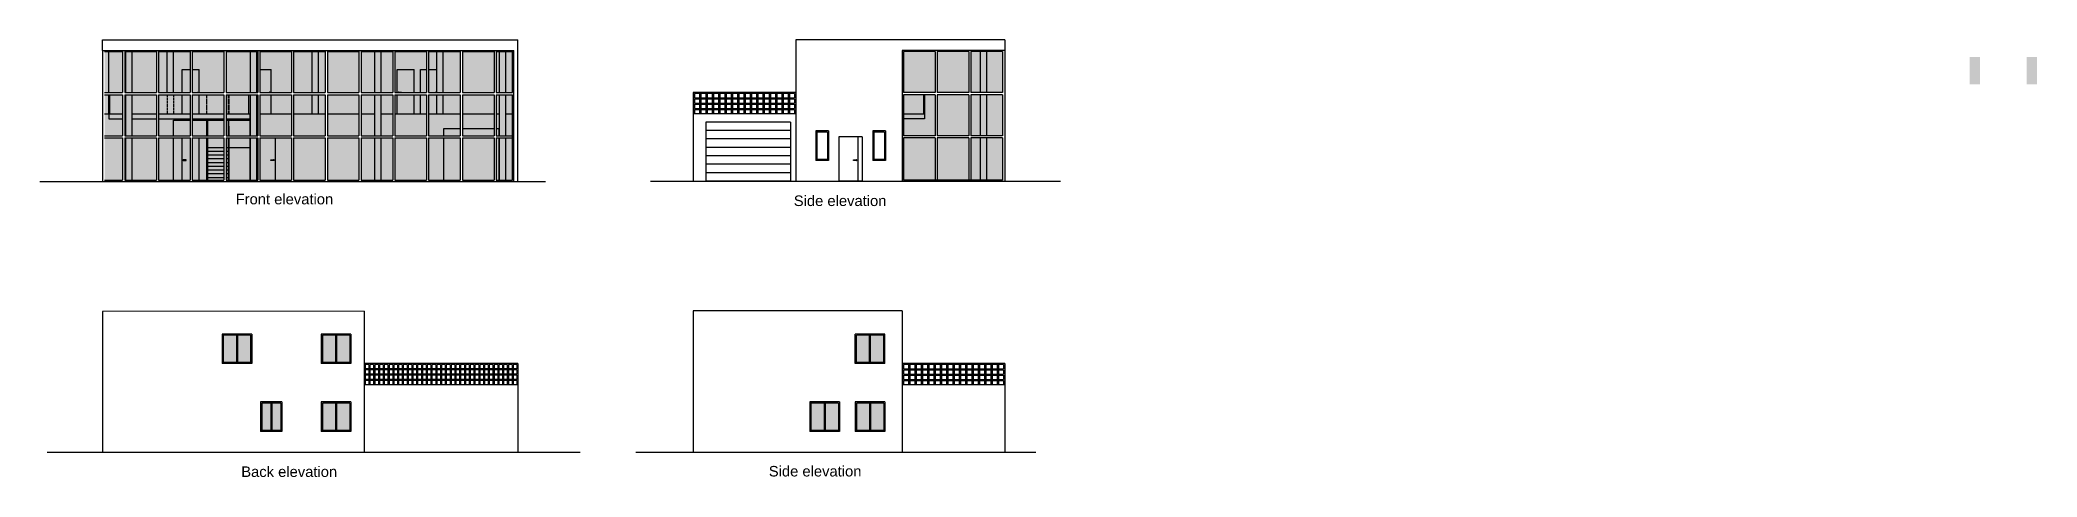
# Model space of a CAD drawing. Header units: millimetres. Extents: x 358 to 15620, y 1675 to 4228.
# Drawn here: x 6160 to 15620, y 1757 to 3831 of the extents above; entities that cross this region are included whole.
import ezdxf

# ---------------------------------------------------------------- set-up
doc = ezdxf.new("R2010")
doc.units = ezdxf.units.MM
doc.linetypes.add('ACAD_ISO02W100', pattern=[15, 12, -3])
for name, color, linetype in [('glass', 4, 'Continuous'), ('infissi', 8, 'Continuous'), ('linee a vista', 5, 'Continuous')]:
    doc.layers.add(name, color=color, linetype=linetype)
doc.styles.get("Standard").update_dxf_attribs({"font": 'arial.ttf'})

msp = doc.modelspace()

# ---------------------------------------------------------------- texts
at = {"layer": 'linee a vista', "color": 3, "linetype": 'ACAD_ISO02W100', "lineweight": 0, "char_height": 50, "attachment_point": 1}
for s, insert in [('Front elevation', (7086.8, 3100.9)), ('Side elevation', (9730.8, 3093)), ('Back elevation', (7113.2, 1808)), ('Side elevation', (9612.4, 1810.3))]:
    msp.add_mtext_dynamic_manual_height_columns(s, width=567.984, gutter_width=12.5, heights=[0], dxfattribs=dict(at, insert=insert))

# ---------------------------------------------------------------- hatches: boundary and pattern name
at = {"layer": 'glass', "transparency": 33554470}
h = msp.add_hatch(color=256, dxfattribs=at)
h.dxf.hatch_style = 1
h.paths.add_polyline_path([(6551, 3776), (6466, 3776), (6466, 3581), (6551, 3581)])
h.paths.add_polyline_path([(6711, 3776), (6561, 3776), (6561, 3581), (6711, 3581)])
h.paths.add_polyline_path([(6871, 3776), (6721, 3776), (6721, 3581), (6871, 3581)])
h.paths.add_polyline_path([(7031, 3776), (6881, 3776), (6881, 3581), (7031, 3581)])
h.paths.add_polyline_path([(7191, 3776), (7041, 3776), (7041, 3581), (7191, 3581)])
h.paths.add_polyline_path([(7351, 3776), (7201, 3776), (7201, 3581), (7351, 3581)])
h.paths.add_polyline_path([(7511, 3776), (7361, 3776), (7361, 3581), (7511, 3581)])
h.paths.add_polyline_path([(7671, 3776), (7521, 3776), (7521, 3581), (7671, 3581)])
h.paths.add_polyline_path([(7831, 3776), (7681, 3776), (7681, 3581), (7831, 3581)])
h.paths.add_polyline_path([(7991, 3776), (7841, 3776), (7841, 3581), (7991, 3581)])
h.paths.add_polyline_path([(8151, 3776), (8001, 3776), (8001, 3581), (8151, 3581)])
h.paths.add_polyline_path([(8311, 3776), (8161, 3776), (8161, 3581), (8311, 3581)])
h.paths.add_polyline_path([(8398.8, 3776), (8321, 3776), (8321, 3581), (8398.8, 3581)])
h.paths.add_polyline_path([(8398.8, 3571), (8321, 3571), (8321, 3376), (8398.8, 3376)])
h.paths.add_polyline_path([(8311, 3571), (8161, 3571), (8161, 3376), (8311, 3376)])
h.paths.add_polyline_path([(8151, 3571), (8001, 3571), (8001, 3376), (8151, 3376)])
h.paths.add_polyline_path([(7991, 3571), (7841, 3571), (7841, 3376), (7991, 3376)])
h.paths.add_polyline_path([(7831, 3571), (7681, 3571), (7681, 3376), (7831, 3376)])
h.paths.add_polyline_path([(7671, 3571), (7521, 3571), (7521, 3376), (7671, 3376)])
h.paths.add_polyline_path([(7511, 3571), (7361, 3571), (7361, 3376), (7511, 3376)])
h.paths.add_polyline_path([(7351, 3571), (7201, 3571), (7201, 3376), (7351, 3376)])
h.paths.add_polyline_path([(7191, 3571), (7041, 3571), (7041, 3376), (7191, 3376)])
h.paths.add_polyline_path([(7031, 3571), (6881, 3571), (6881, 3376), (7031, 3376)])
h.paths.add_polyline_path([(6871, 3571), (6721, 3571), (6721, 3376), (6871, 3376)])
h.paths.add_polyline_path([(6711, 3571), (6561, 3571), (6561, 3376), (6711, 3376)])
h.paths.add_polyline_path([(6551, 3571), (6466, 3571), (6466, 3376), (6551, 3376)])
h.paths.add_polyline_path([(6551, 3366), (6466, 3366), (6466, 3166), (6551, 3166)])
h.paths.add_polyline_path([(6711, 3366), (6561, 3366), (6561, 3166), (6711, 3166)])
h.paths.add_polyline_path([(6871, 3366), (6721, 3366), (6721, 3166), (6871, 3166)])
h.paths.add_polyline_path([(7031, 3366), (6881, 3366), (6881, 3166), (7031, 3166)])
h.paths.add_polyline_path([(7191, 3366), (7041, 3366), (7041, 3166), (7191, 3166)])
h.paths.add_polyline_path([(7351, 3366), (7201, 3366), (7201, 3166), (7351, 3166)])
h.paths.add_polyline_path([(7511, 3366), (7361, 3366), (7361, 3166), (7511, 3166)])
h.paths.add_polyline_path([(7671, 3366), (7521, 3366), (7521, 3166), (7671, 3166)])
h.paths.add_polyline_path([(7831, 3366), (7681, 3366), (7681, 3166), (7831, 3166)])
h.paths.add_polyline_path([(7991, 3366), (7841, 3366), (7841, 3166), (7991, 3166)])
h.paths.add_polyline_path([(8151, 3366), (8001, 3366), (8001, 3166), (8151, 3166)])
h.paths.add_polyline_path([(8311, 3366), (8161, 3366), (8161, 3166), (8311, 3166)])
h.paths.add_polyline_path([(8398.8, 3366), (8321, 3366), (8321, 3166), (8398.8, 3166)])
h = msp.add_hatch(color=256, dxfattribs=at)
h.dxf.hatch_style = 1
h.paths.add_polyline_path([(9874.6, 2108.7), (9812.1, 2108.7), (9812.1, 1978.7), (9874.6, 1978.7)])
h.paths.add_polyline_path([(9942.1, 2108.7), (9879.6, 2108.7), (9879.6, 1978.7), (9942.1, 1978.7)])
h.paths.add_polyline_path([(10089.7, 2108.7), (10027.2, 2108.7), (10027.2, 1978.7), (10089.7, 1978.7)])
h.paths.add_polyline_path([(10157.2, 2108.7), (10094.7, 2108.7), (10094.7, 1978.7), (10157.2, 1978.7)])
h.paths.add_polyline_path([(10089.7, 2430.7), (10027.2, 2430.7), (10027.2, 2300.7), (10089.7, 2300.7)])
h.paths.add_polyline_path([(10157.2, 2430.7), (10094.7, 2430.7), (10094.7, 2300.7), (10157.2, 2300.7)])
h.paths.add_polyline_path([(15620.4, 3749.7), (15570.4, 3749.7), (15570.4, 3619.7), (15620.4, 3619.7)])
h.paths.add_polyline_path([(15350.4, 3749.7), (15300.4, 3749.7), (15300.4, 3619.7), (15350.4, 3619.7)])
h = msp.add_hatch(color=256, dxfattribs=at)
h.dxf.hatch_style = 1
h.paths.add_polyline_path([(10399.7, 3776), (10249.8, 3776), (10249.8, 3581), (10399.7, 3581)])
h.paths.add_polyline_path([(10344.8, 3571), (10249.8, 3571), (10249.8, 3481), (10344.8, 3481)])
h.paths.add_polyline_path([(10399.7, 3571), (10349.8, 3571), (10349.8, 3481), (10349.8, 3457), (10249.8, 3457), (10249.8, 3376), (10399.7, 3376)])
h.paths.add_polyline_path([(10349.8, 3481), (10249.8, 3481), (10249.8, 3457), (10349.8, 3457)], flags=17)
h.paths.add_polyline_path([(10349.8, 3571), (10344.8, 3571), (10344.8, 3481), (10349.8, 3481)], flags=17)
h.paths.add_polyline_path([(10559.7, 3776), (10409.7, 3776), (10409.7, 3581), (10559.7, 3581)])
h.paths.add_polyline_path([(10559.7, 3571), (10409.7, 3571), (10409.7, 3376), (10559.7, 3376)])
h.paths.add_polyline_path([(10614.2, 3571), (10569.7, 3571), (10569.7, 3376), (10614.2, 3376)])
h.paths.add_polyline_path([(10614.2, 3776), (10569.7, 3776), (10569.7, 3581), (10614.2, 3581)])
h.paths.add_polyline_path([(10644.2, 3776), (10614.2, 3776), (10614.2, 3581), (10644.2, 3581)])
h.paths.add_polyline_path([(10644.2, 3571), (10614.2, 3571), (10614.2, 3376), (10644.2, 3376)])
h.paths.add_polyline_path([(10719.7, 3776), (10644.2, 3776), (10644.2, 3581), (10719.7, 3581)])
h.paths.add_polyline_path([(10719.7, 3571), (10644.2, 3571), (10644.2, 3376), (10719.7, 3376)])
h.paths.add_polyline_path([(10719.7, 3366), (10644.2, 3366), (10644.2, 3166), (10719.7, 3166)])
h.paths.add_polyline_path([(10644.2, 3366), (10614.2, 3366), (10614.2, 3166), (10644.2, 3166)])
h.paths.add_polyline_path([(10614.2, 3366), (10569.7, 3366), (10569.7, 3166), (10614.2, 3166)])
h.paths.add_polyline_path([(10559.7, 3366), (10409.7, 3366), (10409.7, 3166), (10559.7, 3166)])
h.paths.add_polyline_path([(10399.7, 3366), (10249.8, 3366), (10249.8, 3166), (10399.7, 3166)])
at = {"layer": 'glass', "transparency": 33554483}
h = msp.add_hatch(color=256, dxfattribs=at)
h.dxf.hatch_style = 1
h.paths.add_polyline_path([(6792.8, 3571), (6762.8, 3571), (6762.8, 3481), (6792.8, 3481)])
h.paths.add_polyline_path([(6551, 3481), (6551, 3571), (6490.9, 3571), (6490.9, 3481)])
h.paths.add_polyline_path([(6561, 3571), (6561, 3481), (6564.5, 3481), (6564.5, 3571)])
h.paths.add_polyline_path([(6711, 3481), (6711, 3571), (6594.5, 3571), (6594.5, 3481)])
h.paths.add_polyline_path([(6721, 3571), (6721, 3481), (6762.8, 3481), (6762.8, 3571)])
h.paths.add_polyline_path([(6871, 3481), (6871, 3571), (6792.8, 3571), (6792.8, 3481)])
h.paths.add_polyline_path([(7041, 3571), (7041, 3481), (7149.6, 3481), (7149.6, 3571)])
h.paths.add_polyline_path([(7031, 3481), (7031, 3571), (6881, 3571), (6881, 3481)])
at = {"layer": 'glass', "transparency": 33554470}
h = msp.add_hatch(color=256, dxfattribs=at)
h.dxf.hatch_style = 1
h.paths.add_polyline_path([(7027.7, 2300.7), (7090.2, 2300.7), (7090.2, 2430.7), (7027.7, 2430.7)])
h.paths.add_polyline_path([(7157.7, 2430.7), (7095.2, 2430.7), (7095.2, 2300.7), (7157.7, 2300.7)])
h.paths.add_polyline_path([(7497.5, 2300.7), (7560, 2300.7), (7560, 2430.7), (7497.5, 2430.7)])
h.paths.add_polyline_path([(7565, 2300.7), (7627.5, 2300.7), (7627.5, 2430.7), (7565, 2430.7)])
h.paths.add_polyline_path([(7627.5, 2108.7), (7565, 2108.7), (7565, 1978.7), (7627.5, 1978.7)])
h.paths.add_polyline_path([(7560, 2108.7), (7497.5, 2108.7), (7497.5, 1978.7), (7560, 1978.7)])
h.paths.add_polyline_path([(7257.6, 1978.7), (7300.1, 1978.7), (7300.1, 2108.7), (7257.6, 2108.7)])
h.paths.add_polyline_path([(7252.6, 2108.7), (7210.1, 2108.7), (7210.1, 1978.7), (7252.6, 1978.7)])

# ---------------------------------------------------------------- linework, layer by layer
for p, q in [((6159.5, 3159), (8554.1, 3159)), ((10993.5, 3159), (9052.6, 3159)), ((8718.1, 1873.7), (6193.4, 1873.7)), ((10877.9, 1873.7), (8982.1, 1873.7))]:
    msp.add_line(p, q)
at = {"layer": 'infissi'}
for p, q in [((6833, 3691), (6871, 3691)), ((6833, 3581), (6833, 3691)), ((6881, 3691), (6913.2, 3691)), ((6913.2, 3581), (6913.2, 3691)), ((7184.6, 3691), (7191, 3691)), ((7201, 3691), (7254.9, 3691)), ((7254.9, 3581), (7254.9, 3691)), ((7852.4, 3691), (7932.6, 3691)), ((7852.4, 3581), (7852.4, 3691)), ((7932.6, 3581), (7932.6, 3691)), ((7962.6, 3691), (7991, 3691)), ((7962.6, 3581), (7962.6, 3691)), ((8001, 3691), (8039.9, 3691)), ((6833, 3481), (6833, 3571)), ((6891.9, 3581), (6891.9, 3582.2)), ((6891.9, 3582.2), (6906.9, 3582.2)), ((6906.9, 3582.2), (6906.9, 3581)), ((6913.2, 3481), (6913.2, 3571)), ((7233.6, 3581), (7233.6, 3582.2)), ((7233.6, 3582.2), (7248.6, 3582.2)), ((7248.6, 3582.2), (7248.6, 3581)), ((7254.9, 3481), (7254.9, 3571)), ((7852.4, 3481), (7852.4, 3571)), ((7872.4, 3582.2), (7857.4, 3582.2)), ((7857.4, 3582.2), (7857.4, 3581)), ((7872.4, 3581), (7872.4, 3582.2)), ((7932.6, 3481), (7932.6, 3571)), ((7962.6, 3481), (7962.6, 3571)), ((8021.5, 3581), (8021.5, 3582.2)), ((8021.5, 3582.2), (8036.5, 3582.2)), ((8036.5, 3582.2), (8036.5, 3581)), ((9314.7, 3441), (9314.7, 3161)), ((9714.7, 3441), (9314.7, 3441)), ((9714.7, 3441), (9714.7, 3161)), ((6833, 3166), (6833, 3366)), ((6913.2, 3166), (6913.2, 3366)), ((7274.9, 3166), (7274.9, 3366)), ((9714.7, 3401), (9314.7, 3401)), ((9714.7, 3361), (9314.7, 3361)), ((9714.7, 3321), (9314.7, 3321)), ((9834.7, 3399), (9834.7, 3259)), ((9894.7, 3399), (9834.7, 3399)), ((9889.7, 3394), (9839.7, 3394)), ((9839.7, 3394), (9839.7, 3264)), ((9889.7, 3394), (9889.7, 3264)), ((9894.7, 3399), (9894.7, 3259)), ((9944.7, 3371), (9944.7, 3161)), ((10054.7, 3371), (9944.7, 3371)), ((10034.7, 3371), (10034.7, 3161)), ((10054.7, 3371), (10054.7, 3161)), ((10104.7, 3399), (10104.7, 3259)), ((10164.7, 3399), (10104.7, 3399)), ((10109.7, 3394), (10109.7, 3264)), ((10159.7, 3394), (10109.7, 3394)), ((10159.7, 3394), (10159.7, 3264)), ((10164.7, 3399), (10164.7, 3259)), ((6833, 3166), (6833, 3261)), ((6853, 3262.2), (6838, 3262.2)), ((6838, 3262.2), (6838, 3259.7)), ((6838, 3259.7), (6853, 3259.7)), ((6853, 3259.7), (6853, 3262.2)), ((7253.6, 3259.7), (7253.6, 3262.2)), ((7253.6, 3262.2), (7268.6, 3262.2)), ((7268.6, 3259.7), (7253.6, 3259.7)), ((7268.6, 3262.2), (7268.6, 3259.7)), ((9714.7, 3281), (9314.7, 3281)), ((9714.7, 3241), (9314.7, 3241)), ((9894.7, 3259), (9834.7, 3259)), ((9889.7, 3264), (9839.7, 3264)), ((10013.4, 3259.7), (10013.4, 3262.2)), ((10013.4, 3262.2), (10028.4, 3262.2)), ((10028.4, 3259.7), (10013.4, 3259.7)), ((10028.4, 3262.2), (10028.4, 3259.7)), ((10164.7, 3259), (10104.7, 3259)), ((10159.7, 3264), (10109.7, 3264)), ((9714.7, 3201), (9314.7, 3201)), ((9714.7, 3161), (9314.7, 3161)), ((10054.7, 3161), (9944.7, 3161)), ((7022.7, 2435.7), (7022.7, 2295.7)), ((7162.7, 2435.7), (7022.7, 2435.7)), ((7027.7, 2430.7), (7027.7, 2300.7)), ((7090.2, 2430.7), (7027.7, 2430.7)), ((7090.2, 2430.7), (7090.2, 2300.7)), ((7092.7, 2435.7), (7092.7, 2295.7)), ((7157.7, 2430.7), (7095.2, 2430.7)), ((7095.2, 2430.7), (7095.2, 2300.7)), ((7157.7, 2430.7), (7157.7, 2300.7)), ((7162.7, 2435.7), (7162.7, 2295.7)), ((7492.5, 2435.7), (7492.5, 2295.7)), ((7632.5, 2435.7), (7492.5, 2435.7)), ((7497.5, 2430.7), (7497.5, 2300.7)), ((7560, 2430.7), (7497.5, 2430.7)), ((7560, 2430.7), (7560, 2300.7)), ((7562.5, 2435.7), (7562.5, 2295.7)), ((7627.5, 2430.7), (7565, 2430.7)), ((7565, 2430.7), (7565, 2300.7)), ((7627.5, 2430.7), (7627.5, 2300.7)), ((7632.5, 2435.7), (7632.5, 2295.7)), ((10162.2, 2435.7), (10022.2, 2435.7)), ((10022.2, 2295.7), (10022.2, 2435.7)), ((10027.2, 2300.7), (10027.2, 2430.7)), ((10089.7, 2430.7), (10027.2, 2430.7)), ((10089.7, 2300.7), (10089.7, 2430.7)), ((10092.2, 2295.7), (10092.2, 2435.7)), ((10157.2, 2430.7), (10094.7, 2430.7)), ((10094.7, 2300.7), (10094.7, 2430.7)), ((10157.2, 2300.7), (10157.2, 2430.7)), ((10162.2, 2295.7), (10162.2, 2435.7)), ((7162.7, 2295.7), (7022.7, 2295.7)), ((7090.2, 2300.7), (7027.7, 2300.7)), ((7157.7, 2300.7), (7095.2, 2300.7)), ((7632.5, 2295.7), (7492.5, 2295.7)), ((7560, 2300.7), (7497.5, 2300.7)), ((7627.5, 2300.7), (7565, 2300.7)), ((10162.2, 2295.7), (10022.2, 2295.7)), ((10089.7, 2300.7), (10027.2, 2300.7)), ((10157.2, 2300.7), (10094.7, 2300.7)), ((7205.1, 2113.7), (7205.1, 1973.7)), ((7305.1, 2113.7), (7205.1, 2113.7)), ((7210.1, 2108.7), (7210.1, 1978.7)), ((7252.6, 2108.7), (7210.1, 2108.7)), ((7252.6, 2108.7), (7252.6, 1978.7)), ((7255.1, 2113.7), (7255.1, 1973.7)), ((7300.1, 2108.7), (7257.6, 2108.7)), ((7257.6, 2108.7), (7257.6, 1978.7)), ((7300.1, 2108.7), (7300.1, 1978.7)), ((7305.1, 2113.7), (7305.1, 1973.7)), ((7492.5, 2113.7), (7492.5, 1973.7)), ((7632.5, 2113.7), (7492.5, 2113.7)), ((7497.5, 2108.7), (7497.5, 1978.7)), ((7560, 2108.7), (7497.5, 2108.7)), ((7560, 2108.7), (7560, 1978.7)), ((7562.5, 2113.7), (7562.5, 1973.7)), ((7627.5, 2108.7), (7565, 2108.7)), ((7565, 2108.7), (7565, 1978.7)), ((7627.5, 2108.7), (7627.5, 1978.7)), ((7632.5, 2113.7), (7632.5, 1973.7)), ((9807.1, 2113.7), (9807.1, 1973.7)), ((9947.1, 2113.7), (9807.1, 2113.7)), ((9812.1, 2108.7), (9812.1, 1978.7)), ((9874.6, 2108.7), (9812.1, 2108.7)), ((9874.6, 2108.7), (9874.6, 1978.7)), ((9877.1, 2113.7), (9877.1, 1973.7)), ((9877.1, 2113.7), (9877.1, 1973.7)), ((9942.1, 2108.7), (9879.6, 2108.7)), ((9879.6, 2108.7), (9879.6, 1978.7)), ((9942.1, 2108.7), (9942.1, 1978.7)), ((9947.1, 2113.7), (9947.1, 1973.7)), ((10022.2, 2113.7), (10022.2, 1973.7)), ((10162.2, 2113.7), (10022.2, 2113.7)), ((10027.2, 2108.7), (10027.2, 1978.7)), ((10089.7, 2108.7), (10027.2, 2108.7)), ((10089.7, 2108.7), (10089.7, 1978.7)), ((10092.2, 2113.7), (10092.2, 1973.7)), ((10157.2, 2108.7), (10094.7, 2108.7)), ((10094.7, 2108.7), (10094.7, 1978.7)), ((10157.2, 2108.7), (10157.2, 1978.7)), ((10162.2, 2113.7), (10162.2, 1973.7)), ((7305.1, 1973.7), (7205.1, 1973.7)), ((7252.6, 1978.7), (7210.1, 1978.7)), ((7300.1, 1978.7), (7257.6, 1978.7)), ((7632.5, 1973.7), (7492.5, 1973.7)), ((7560, 1978.7), (7497.5, 1978.7)), ((7627.5, 1978.7), (7565, 1978.7)), ((9947.1, 1973.7), (9807.1, 1973.7)), ((9874.6, 1978.7), (9812.1, 1978.7)), ((9942.1, 1978.7), (9879.6, 1978.7)), ((10162.2, 1973.7), (10022.2, 1973.7)), ((10089.7, 1978.7), (10027.2, 1978.7)), ((10157.2, 1978.7), (10094.7, 1978.7))]:
    msp.add_line(p, q, dxfattribs=at)
for centre, start, end in [((6905.9, 3581), 0, 141.31781), ((7247.6, 3581), 0, 141.31781), ((7858.4, 3581), 38.68219, 180), ((8035.5, 3581), 0, 141.31781), ((6839, 3261), 38.68219, 321.31781), ((7267.6, 3261), 218.68219, 141.31781), ((10027.4, 3261), 218.68219, 141.31781)]:
    msp.add_arc(centre, 2, start, end, dxfattribs=at)
at = {"layer": 'linee a vista'}
for p, q in [((6456, 3781), (6456, 3831)), ((6456, 3831), (8423.8, 3831)), ((8423.8, 3159), (8423.8, 3831)), ((10729.7, 3831), (9739.7, 3831)), ((9739.7, 3831), (9739.7, 3159)), ((10729.7, 3831), (10729.7, 3159)), ((6456, 3781), (8403.8, 3781)), ((6456, 3781), (6456, 3159)), ((6466, 3776), (6551, 3776)), ((6485.9, 3581), (6485.9, 3776)), ((6551, 3776), (6551, 3581)), ((6561, 3776), (6561, 3581)), ((6561, 3776), (6711, 3776)), ((6564.5, 3776), (6564.5, 3581)), ((6594.5, 3776), (6594.5, 3581)), ((6711, 3776), (6711, 3581)), ((6721, 3776), (6721, 3581)), ((6721, 3776), (6871, 3776)), ((6762.8, 3581), (6762.8, 3776)), ((6792.8, 3581), (6792.8, 3776)), ((6871, 3776), (6871, 3581)), ((6881, 3776), (6881, 3581)), ((6881, 3776), (7031, 3776)), ((7031, 3776), (7031, 3581)), ((7041, 3776), (7041, 3581)), ((7041, 3776), (7191, 3776)), ((7154.7, 3776), (7154.7, 3581)), ((7184.7, 3776), (7184.7, 3581)), ((7191, 3776), (7191, 3581)), ((7201, 3776), (7201, 3581)), ((7201, 3776), (7351, 3776)), ((7351, 3776), (7351, 3581)), ((7361, 3776), (7361, 3581)), ((7361, 3776), (7511, 3776)), ((7449.7, 3581), (7449.7, 3776)), ((7479.7, 3581), (7479.7, 3776)), ((7511, 3776), (7511, 3581)), ((7521, 3776), (7521, 3581)), ((7521, 3776), (7671, 3776)), ((7671, 3776), (7671, 3581)), ((7681, 3776), (7681, 3581)), ((7681, 3776), (7831, 3776)), ((7744.8, 3776), (7744.8, 3581)), ((7774.8, 3776), (7774.8, 3581)), ((7831, 3776), (7831, 3581)), ((7841, 3776), (7841, 3581)), ((7841, 3776), (7991, 3776)), ((7991, 3776), (7991, 3581)), ((8001, 3776), (8001, 3581)), ((8001, 3776), (8151, 3776)), ((8039.9, 3581), (8039.9, 3776)), ((8069.9, 3581), (8069.9, 3776)), ((8151, 3776), (8151, 3581)), ((8161, 3776), (8161, 3581)), ((8161, 3776), (8311, 3776)), ((8311, 3776), (8311, 3581)), ((8321, 3776), (8321, 3581)), ((8321, 3776), (8398.8, 3776)), ((8335, 3776), (8335, 3581)), ((8365, 3776), (8365, 3581)), ((8398.8, 3581), (8398.8, 3776)), ((8403.8, 3159), (8403.8, 3781)), ((10244.8, 3781), (10244.8, 3159)), ((10729.7, 3781), (10244.8, 3781)), ((10249.8, 3776), (10249.8, 3581)), ((10399.7, 3776), (10249.8, 3776)), ((10399.7, 3776), (10399.7, 3581)), ((10409.7, 3776), (10409.7, 3581)), ((10559.7, 3776), (10409.7, 3776)), ((10559.7, 3776), (10559.7, 3581)), ((10719.7, 3776), (10569.7, 3776)), ((10569.7, 3776), (10569.7, 3581)), ((10614.2, 3776), (10614.2, 3581)), ((10644.2, 3776), (10644.2, 3581)), ((10719.7, 3776), (10719.7, 3581)), ((6466, 3581), (6551, 3581)), ((6466, 3571), (6551, 3571)), ((6485.9, 3581), (6551, 3581)), ((6485.9, 3481), (6485.9, 3571)), ((6490.9, 3481), (6490.9, 3571)), ((6551, 3571), (6551, 3376)), ((6561, 3581), (6711, 3581)), ((6561, 3581), (6564.5, 3581)), ((6561, 3571), (6561, 3376)), ((6561, 3571), (6711, 3571)), ((6564.5, 3571), (6564.5, 3376)), ((6594.5, 3581), (6711, 3581)), ((6594.5, 3571), (6594.5, 3376)), ((6711, 3571), (6711, 3376)), ((6721, 3581), (6871, 3581)), ((6721, 3581), (6871, 3581)), ((6721, 3571), (6871, 3571)), ((6721, 3571), (6721, 3376)), ((6871, 3571), (6871, 3376)), ((6881, 3581), (7031, 3581)), ((6881, 3581), (7031, 3581)), ((6881, 3571), (6881, 3376)), ((6881, 3571), (7031, 3571)), ((7031, 3571), (7031, 3376)), ((7041, 3581), (7191, 3581)), ((7041, 3581), (7154.6, 3581)), ((7041, 3571), (7191, 3571)), ((7041, 3571), (7041, 3376)), ((7149.6, 3481), (7149.6, 3571)), ((7154.7, 3571), (7154.7, 3376)), ((7184.7, 3571), (7184.7, 3376)), ((7191, 3571), (7191, 3376)), ((7201, 3581), (7351, 3581)), ((7201, 3571), (7351, 3571)), ((7201, 3571), (7201, 3376)), ((7351, 3571), (7351, 3376)), ((7361, 3581), (7511, 3581)), ((7361, 3571), (7361, 3376)), ((7361, 3571), (7511, 3571)), ((7449.7, 3481), (7449.7, 3571)), ((7479.7, 3481), (7479.7, 3571)), ((7511, 3571), (7511, 3376)), ((7521, 3581), (7671, 3581)), ((7521, 3571), (7671, 3571)), ((7521, 3571), (7521, 3376)), ((7671, 3571), (7671, 3376)), ((7681, 3581), (7831, 3581)), ((7681, 3571), (7831, 3571)), ((7681, 3571), (7681, 3376)), ((7744.8, 3571), (7744.8, 3376)), ((7774.8, 3571), (7774.8, 3376)), ((7831, 3571), (7831, 3376)), ((7841, 3581), (7991, 3581)), ((7841, 3571), (7991, 3571)), ((7841, 3571), (7841, 3376)), ((7991, 3571), (7991, 3376)), ((8001, 3581), (8151, 3581)), ((8001, 3571), (8151, 3571)), ((8001, 3571), (8001, 3376)), ((8039.9, 3481), (8039.9, 3571)), ((8069.9, 3481), (8069.9, 3571)), ((8151, 3571), (8151, 3376)), ((8161, 3581), (8311, 3581)), ((8161, 3571), (8311, 3571)), ((8161, 3571), (8161, 3376)), ((8311, 3571), (8311, 3376)), ((8321, 3581), (8398.8, 3581)), ((8321, 3571), (8398.8, 3571)), ((8321, 3571), (8321, 3376)), ((8335, 3571), (8335, 3376)), ((8365, 3571), (8365, 3376)), ((8398.8, 3166), (8398.8, 3571)), ((9254.7, 3581), (9254.7, 3159)), ((9739.7, 3581), (9254.7, 3581)), ((9734.7, 3576), (9259.7, 3576)), ((9259.7, 3576), (9259.7, 3556)), ((9259.7, 3556), (9734.7, 3556)), ((9259.7, 3551), (9734.7, 3551)), ((9259.7, 3551), (9259.7, 3531)), ((9259.7, 3531), (9734.7, 3531)), ((9259.7, 3526), (9734.7, 3526)), ((9259.7, 3526), (9259.7, 3506)), ((9259.7, 3506), (9734.7, 3506)), ((9259.7, 3501), (9734.7, 3501)), ((9259.7, 3501), (9259.7, 3481)), ((9284.7, 3576), (9284.7, 3556)), ((9284.7, 3551), (9284.7, 3531)), ((9284.7, 3526), (9284.7, 3506)), ((9284.7, 3501), (9284.7, 3481)), ((9289.7, 3576), (9289.7, 3556)), ((9289.7, 3551), (9289.7, 3531)), ((9289.7, 3526), (9289.7, 3506)), ((9289.7, 3501), (9289.7, 3481)), ((9314.7, 3576), (9314.7, 3556)), ((9314.7, 3551), (9314.7, 3531)), ((9314.7, 3526), (9314.7, 3506)), ((9314.7, 3501), (9314.7, 3481)), ((9319.7, 3576), (9319.7, 3556)), ((9319.7, 3551), (9319.7, 3531)), ((9319.7, 3526), (9319.7, 3506)), ((9319.7, 3501), (9319.7, 3481)), ((9344.7, 3576), (9344.7, 3556)), ((9344.7, 3551), (9344.7, 3531)), ((9344.7, 3526), (9344.7, 3506)), ((9344.7, 3501), (9344.7, 3481)), ((9349.7, 3576), (9349.7, 3556)), ((9349.7, 3551), (9349.7, 3531)), ((9349.7, 3526), (9349.7, 3506)), ((9349.7, 3501), (9349.7, 3481)), ((9374.7, 3576), (9374.7, 3556)), ((9374.7, 3551), (9374.7, 3531)), ((9374.7, 3526), (9374.7, 3506)), ((9374.7, 3501), (9374.7, 3481)), ((9379.7, 3576), (9379.7, 3556)), ((9379.7, 3551), (9379.7, 3531)), ((9379.7, 3526), (9379.7, 3506)), ((9379.7, 3501), (9379.7, 3481)), ((9404.7, 3576), (9404.7, 3556)), ((9404.7, 3551), (9404.7, 3531)), ((9404.7, 3526), (9404.7, 3506)), ((9404.7, 3501), (9404.7, 3481)), ((9409.7, 3576), (9409.7, 3556)), ((9409.7, 3551), (9409.7, 3531)), ((9409.7, 3526), (9409.7, 3506)), ((9409.7, 3501), (9409.7, 3481)), ((9434.7, 3576), (9434.7, 3556)), ((9434.7, 3551), (9434.7, 3531)), ((9434.7, 3526), (9434.7, 3506)), ((9434.7, 3501), (9434.7, 3481)), ((9439.7, 3576), (9439.7, 3556)), ((9439.7, 3551), (9439.7, 3531)), ((9439.7, 3526), (9439.7, 3506)), ((9439.7, 3501), (9439.7, 3481)), ((9464.7, 3576), (9464.7, 3556)), ((9464.7, 3551), (9464.7, 3531)), ((9464.7, 3526), (9464.7, 3506)), ((9464.7, 3501), (9464.7, 3481)), ((9469.7, 3576), (9469.7, 3556)), ((9469.7, 3551), (9469.7, 3531)), ((9469.7, 3526), (9469.7, 3506)), ((9469.7, 3501), (9469.7, 3481)), ((9494.7, 3576), (9494.7, 3556)), ((9494.7, 3551), (9494.7, 3531)), ((9494.7, 3526), (9494.7, 3506)), ((9494.7, 3501), (9494.7, 3481)), ((9499.7, 3576), (9499.7, 3556)), ((9499.7, 3551), (9499.7, 3531)), ((9499.7, 3526), (9499.7, 3506)), ((9499.7, 3501), (9499.7, 3481)), ((9524.7, 3576), (9524.7, 3556)), ((9524.7, 3551), (9524.7, 3531)), ((9524.7, 3526), (9524.7, 3506)), ((9524.7, 3501), (9524.7, 3481)), ((9529.7, 3576), (9529.7, 3556)), ((9529.7, 3551), (9529.7, 3531)), ((9529.7, 3526), (9529.7, 3506)), ((9529.7, 3501), (9529.7, 3481)), ((9554.7, 3576), (9554.7, 3556)), ((9554.7, 3551), (9554.7, 3531)), ((9554.7, 3526), (9554.7, 3506)), ((9554.7, 3501), (9554.7, 3481)), ((9559.7, 3576), (9559.7, 3556)), ((9559.7, 3551), (9559.7, 3531)), ((9559.7, 3526), (9559.7, 3506)), ((9559.7, 3501), (9559.7, 3481)), ((9584.7, 3576), (9584.7, 3556)), ((9584.7, 3551), (9584.7, 3531)), ((9584.7, 3526), (9584.7, 3506)), ((9584.7, 3501), (9584.7, 3481)), ((9589.7, 3576), (9589.7, 3556)), ((9589.7, 3551), (9589.7, 3531)), ((9589.7, 3526), (9589.7, 3506)), ((9589.7, 3501), (9589.7, 3481)), ((9614.7, 3576), (9614.7, 3556)), ((9614.7, 3551), (9614.7, 3531)), ((9614.7, 3526), (9614.7, 3506)), ((9614.7, 3501), (9614.7, 3481)), ((9619.7, 3576), (9619.7, 3556)), ((9619.7, 3551), (9619.7, 3531)), ((9619.7, 3526), (9619.7, 3506)), ((9619.7, 3501), (9619.7, 3481)), ((9644.7, 3576), (9644.7, 3556)), ((9644.7, 3551), (9644.7, 3531)), ((9644.7, 3526), (9644.7, 3506)), ((9644.7, 3501), (9644.7, 3481)), ((9649.7, 3576), (9649.7, 3556)), ((9649.7, 3551), (9649.7, 3531)), ((9649.7, 3526), (9649.7, 3506)), ((9649.7, 3501), (9649.7, 3481)), ((9674.7, 3576), (9674.7, 3556)), ((9674.7, 3551), (9674.7, 3531)), ((9674.7, 3526), (9674.7, 3506)), ((9674.7, 3501), (9674.7, 3481)), ((9679.7, 3576), (9679.7, 3556)), ((9679.7, 3551), (9679.7, 3531)), ((9679.7, 3526), (9679.7, 3506)), ((9679.7, 3501), (9679.7, 3481)), ((9704.7, 3576), (9704.7, 3556)), ((9704.7, 3551), (9704.7, 3531)), ((9704.7, 3526), (9704.7, 3506)), ((9704.7, 3501), (9704.7, 3481)), ((9709.7, 3576), (9709.7, 3556)), ((9709.7, 3551), (9709.7, 3531)), ((9709.7, 3526), (9709.7, 3506)), ((9709.7, 3501), (9709.7, 3481)), ((9734.7, 3576), (9734.7, 3556)), ((9734.7, 3551), (9734.7, 3531)), ((9734.7, 3526), (9734.7, 3506)), ((9734.7, 3501), (9734.7, 3481)), ((10399.7, 3581), (10249.8, 3581)), ((10399.7, 3571), (10249.8, 3571)), ((10249.8, 3571), (10249.8, 3376)), ((10344.8, 3571), (10344.8, 3481)), ((10349.8, 3571), (10349.8, 3481)), ((10399.7, 3571), (10399.7, 3376)), ((10559.7, 3581), (10409.7, 3581)), ((10559.7, 3571), (10409.7, 3571)), ((10409.7, 3571), (10409.7, 3376)), ((10559.7, 3571), (10559.7, 3376)), ((10719.7, 3581), (10569.7, 3581)), ((10719.7, 3571), (10569.7, 3571)), ((10569.7, 3571), (10569.7, 3376)), ((10614.2, 3571), (10614.2, 3376)), ((10644.2, 3571), (10644.2, 3376)), ((10719.7, 3571), (10719.7, 3376)), ((6466, 3481), (6551, 3481)), ((6485.9, 3481), (6485.9, 3457)), ((6485.9, 3457), (6551, 3457)), ((6561, 3481), (6564.5, 3481)), ((6561, 3457), (6564.5, 3457)), ((6594.5, 3481), (6711, 3481)), ((6594.5, 3457), (6711, 3457)), ((6721, 3481), (6871, 3481)), ((6721, 3457), (6871, 3457)), ((6792.8, 3451), (6871, 3451)), ((6792.8, 3376), (6792.8, 3451)), ((6881, 3481), (7031, 3481)), ((6881, 3457), (7031, 3457)), ((6881, 3451), (7031, 3451)), ((6949.7, 3376), (6949.7, 3451)), ((6954.7, 3376), (6954.7, 3451)), ((7041, 3481), (7154.7, 3481)), ((7041, 3457), (7154.6, 3457)), ((7041, 3451), (7154.7, 3451)), ((7052.7, 3376), (7052.7, 3451)), ((7052.7, 3421.2), (7056.7, 3421.3)), ((7054.7, 3421.2), (7054.7, 3451)), ((7056.7, 3376), (7056.7, 3421.3)), ((7154.6, 3481), (7154.6, 3457)), ((7154.7, 3376), (7154.7, 3451)), ((7184.7, 3481), (7191, 3481)), ((7201, 3481), (7351, 3481)), ((7361, 3481), (7511, 3481)), ((7521, 3481), (7671, 3481)), ((7681, 3481), (7744.8, 3481)), ((7774.8, 3481), (7831, 3481)), ((7841, 3481), (7991, 3481)), ((8001, 3481), (8151, 3481)), ((8072.2, 3411), (8151, 3411)), ((8072.2, 3376), (8072.2, 3411)), ((8161, 3481), (8311, 3481)), ((8161, 3411), (8311, 3411)), ((8321, 3481), (8335, 3481)), ((8321, 3411), (8335, 3411)), ((8335, 3376), (8335, 3411)), ((8365, 3481), (8398.8, 3481)), ((9739.7, 3481), (9254.7, 3481)), ((10249.8, 3481), (10349.8, 3481)), ((10349.8, 3457), (10249.8, 3457)), ((10349.8, 3481), (10349.8, 3457)), ((6466, 3376), (6551, 3376)), ((6466, 3366), (6551, 3366)), ((6551, 3366), (6551, 3166)), ((6561, 3376), (6711, 3376)), ((6561, 3366), (6711, 3366)), ((6561, 3366), (6561, 3166)), ((6564.5, 3366), (6564.5, 3166)), ((6594.5, 3366), (6594.5, 3166)), ((6711, 3366), (6711, 3166)), ((6721, 3376), (6871, 3376)), ((6721, 3366), (6721, 3166)), ((6721, 3366), (6871, 3366)), ((6792.8, 3166), (6792.8, 3366)), ((6871, 3366), (6871, 3166)), ((6881, 3376), (7031, 3376)), ((6881, 3366), (7031, 3366)), ((6881, 3366), (6881, 3166)), ((6949.7, 3166), (6949.7, 3366)), ((6954.7, 3166), (6954.7, 3366)), ((6954.7, 3321.2), (7031, 3321.2)), ((7031, 3366), (7031, 3166)), ((7041, 3376), (7191, 3376)), ((7041, 3366), (7191, 3366)), ((7041, 3366), (7041, 3166)), ((7041, 3321.2), (7052.7, 3321.2)), ((7052.7, 3166), (7052.7, 3366)), ((7056.7, 3166), (7056.7, 3366)), ((7056.7, 3321.3), (7154.7, 3321.2)), ((7154.7, 3166), (7154.7, 3366)), ((7154.7, 3366), (7154.7, 3166)), ((7184.7, 3366), (7184.7, 3166)), ((7191, 3366), (7191, 3166)), ((7201, 3376), (7351, 3376)), ((7201, 3366), (7351, 3366)), ((7201, 3366), (7201, 3166)), ((7351, 3366), (7351, 3166)), ((7361, 3376), (7511, 3376)), ((7361, 3366), (7511, 3366)), ((7361, 3366), (7361, 3166)), ((7511, 3366), (7511, 3166)), ((7521, 3376), (7671, 3376)), ((7521, 3366), (7521, 3166)), ((7521, 3366), (7671, 3366)), ((7671, 3366), (7671, 3166)), ((7681, 3376), (7831, 3376)), ((7681, 3366), (7831, 3366)), ((7681, 3366), (7681, 3166)), ((7744.8, 3366), (7744.8, 3166)), ((7774.8, 3366), (7774.8, 3166)), ((7831, 3366), (7831, 3166)), ((7841, 3376), (7991, 3376)), ((7841, 3366), (7991, 3366)), ((7841, 3366), (7841, 3166)), ((7991, 3366), (7991, 3166)), ((8001, 3376), (8151, 3376)), ((8001, 3366), (8151, 3366)), ((8001, 3366), (8001, 3166)), ((8072.2, 3166), (8072.2, 3366)), ((8151, 3366), (8151, 3166)), ((8161, 3376), (8311, 3376)), ((8161, 3366), (8311, 3366)), ((8161, 3366), (8161, 3166)), ((8311, 3366), (8311, 3166)), ((8321, 3376), (8398.8, 3376)), ((8321, 3366), (8398.8, 3366)), ((8321, 3366), (8321, 3166)), ((8335, 3166), (8335, 3366)), ((8335, 3366), (8335, 3166)), ((8365, 3366), (8365, 3166)), ((10399.7, 3376), (10249.8, 3376)), ((10399.7, 3366), (10249.8, 3366)), ((10249.8, 3366), (10249.8, 3166)), ((10399.7, 3366), (10399.7, 3166)), ((10559.7, 3376), (10409.7, 3376)), ((10559.7, 3366), (10409.7, 3366)), ((10409.7, 3366), (10409.7, 3166)), ((10559.7, 3366), (10559.7, 3166)), ((10719.7, 3376), (10569.7, 3376)), ((10719.7, 3366), (10569.7, 3366)), ((10569.7, 3366), (10569.7, 3166)), ((10614.2, 3366), (10614.2, 3166)), ((10644.2, 3366), (10644.2, 3166)), ((10719.7, 3366), (10719.7, 3166)), ((6954.7, 3303.4), (7031, 3303.4)), ((6954.7, 3285.6), (7031, 3285.6)), ((6954.7, 3267.8), (7031, 3267.8)), ((6954.7, 3250), (7031, 3250)), ((6954.7, 3232.2), (7031, 3232.2)), ((7041, 3303.4), (7052.7, 3303.4)), ((7041, 3285.6), (7052.7, 3285.6)), ((7041, 3267.8), (7052.7, 3267.8)), ((7041, 3250), (7052.7, 3250)), ((7041, 3232.2), (7052.7, 3232.2)), ((6466, 3166), (6551, 3166)), ((6561, 3166), (6711, 3166)), ((6721, 3166), (6871, 3166)), ((6881, 3166), (7031, 3166)), ((6954.7, 3214.4), (7031, 3214.4)), ((6954.7, 3196.6), (7031, 3196.6)), ((6954.7, 3178.8), (7031, 3178.8)), ((7041, 3214.4), (7052.7, 3214.4)), ((7041, 3196.6), (7052.7, 3196.6)), ((7041, 3178.8), (7052.7, 3178.8)), ((7041, 3166), (7191, 3166)), ((7201, 3166), (7351, 3166)), ((7361, 3166), (7511, 3166)), ((7521, 3166), (7671, 3166)), ((7681, 3166), (7831, 3166)), ((7841, 3166), (7991, 3166)), ((8001, 3166), (8151, 3166)), ((8161, 3166), (8311, 3166)), ((8321, 3166), (8398.8, 3166)), ((10719.7, 3166), (10249.8, 3166)), ((7695.1, 2544), (6456, 2543.5)), ((6456, 2543.5), (6456, 1873.7)), ((7695.1, 2544), (7695.1, 1873.7)), ((9254.7, 2545.7), (9254.7, 1873.7)), ((10244.7, 2545.7), (9254.7, 2545.7)), ((10244.7, 2545.7), (10244.7, 1873.7)), ((8423.8, 2295.7), (7695.1, 2295.7)), ((7700.1, 2290.7), (7700.1, 2270.7)), ((7717.7, 2290.7), (7700.1, 2290.7)), ((8418.8, 2270.7), (7700.1, 2270.7)), ((7717.7, 2290.7), (7717.7, 2270.7)), ((7722.7, 2290.7), (7722.7, 2270.7)), ((7740.3, 2290.7), (7722.7, 2290.7)), ((7740.3, 2290.7), (7740.3, 2270.7)), ((7745.3, 2290.7), (7745.3, 2270.7)), ((7762.9, 2290.7), (7745.3, 2290.7)), ((7762.9, 2290.7), (7762.9, 2270.7)), ((7767.9, 2290.7), (7767.9, 2270.7)), ((7785.6, 2290.7), (7767.9, 2290.7)), ((7785.6, 2290.7), (7785.6, 2270.7)), ((7790.6, 2290.7), (7790.6, 2270.7)), ((7808.2, 2290.7), (7790.6, 2290.7)), ((7808.2, 2290.7), (7808.2, 2270.7)), ((7813.2, 2290.7), (7813.2, 2270.7)), ((7830.8, 2290.7), (7813.2, 2290.7)), ((7830.8, 2290.7), (7830.8, 2270.7)), ((7835.8, 2290.7), (7835.8, 2270.7)), ((7853.4, 2290.7), (7835.8, 2290.7)), ((7853.4, 2290.7), (7853.4, 2270.7)), ((7858.4, 2290.7), (7858.4, 2270.7)), ((7876, 2290.7), (7858.4, 2290.7)), ((7876, 2290.7), (7876, 2270.7)), ((7881, 2290.7), (7881, 2270.7)), ((7898.6, 2290.7), (7881, 2290.7)), ((7898.6, 2290.7), (7898.6, 2270.7)), ((7903.6, 2290.7), (7903.6, 2270.7)), ((7921.3, 2290.7), (7903.6, 2290.7)), ((7921.3, 2290.7), (7921.3, 2270.7)), ((7926.3, 2290.7), (7926.3, 2270.7)), ((7943.9, 2290.7), (7926.3, 2290.7)), ((7943.9, 2290.7), (7943.9, 2270.7)), ((7948.9, 2290.7), (7948.9, 2270.7)), ((7966.5, 2290.7), (7948.9, 2290.7)), ((7966.5, 2290.7), (7966.5, 2270.7)), ((7971.5, 2290.7), (7971.5, 2270.7)), ((7989.1, 2290.7), (7971.5, 2290.7)), ((7989.1, 2290.7), (7989.1, 2270.7)), ((7994.1, 2290.7), (7994.1, 2270.7)), ((8011.7, 2290.7), (7994.1, 2290.7)), ((8011.7, 2290.7), (8011.7, 2270.7)), ((8016.7, 2290.7), (8016.7, 2270.7)), ((8034.3, 2290.7), (8016.7, 2290.7)), ((8034.3, 2290.7), (8034.3, 2270.7)), ((8039.3, 2290.7), (8039.3, 2270.7)), ((8057, 2290.7), (8039.3, 2290.7)), ((8057, 2290.7), (8057, 2270.7)), ((8062, 2290.7), (8062, 2270.7)), ((8079.6, 2290.7), (8062, 2290.7)), ((8079.6, 2290.7), (8079.6, 2270.7)), ((8084.6, 2290.7), (8084.6, 2270.7)), ((8102.2, 2290.7), (8084.6, 2290.7)), ((8102.2, 2290.7), (8102.2, 2270.7)), ((8107.2, 2290.7), (8107.2, 2270.7)), ((8124.8, 2290.7), (8107.2, 2290.7)), ((8124.8, 2290.7), (8124.8, 2270.7)), ((8129.8, 2290.7), (8129.8, 2270.7)), ((8147.4, 2290.7), (8129.8, 2290.7)), ((8147.4, 2290.7), (8147.4, 2270.7)), ((8152.4, 2290.7), (8152.4, 2270.7)), ((8170, 2290.7), (8152.4, 2290.7)), ((8170, 2290.7), (8170, 2270.7)), ((8175, 2290.7), (8175, 2270.7)), ((8192.6, 2290.7), (8175, 2290.7)), ((8192.6, 2290.7), (8192.6, 2270.7)), ((8197.6, 2290.7), (8197.6, 2270.7)), ((8215.3, 2290.7), (8197.6, 2290.7)), ((8215.3, 2290.7), (8215.3, 2270.7)), ((8220.3, 2290.7), (8220.3, 2270.7)), ((8237.9, 2290.7), (8220.3, 2290.7)), ((8237.9, 2290.7), (8237.9, 2270.7)), ((8242.9, 2290.7), (8242.9, 2270.7)), ((8260.5, 2290.7), (8242.9, 2290.7)), ((8260.5, 2290.7), (8260.5, 2270.7)), ((8265.5, 2290.7), (8265.5, 2270.7)), ((8283.1, 2290.7), (8265.5, 2290.7)), ((8283.1, 2290.7), (8283.1, 2270.7)), ((8288.1, 2290.7), (8288.1, 2270.7)), ((8305.7, 2290.7), (8288.1, 2290.7)), ((8305.7, 2290.7), (8305.7, 2270.7)), ((8310.7, 2290.7), (8310.7, 2270.7)), ((8328.3, 2290.7), (8310.7, 2290.7)), ((8328.3, 2290.7), (8328.3, 2270.7)), ((8333.3, 2290.7), (8333.3, 2270.7)), ((8351, 2290.7), (8333.3, 2290.7)), ((8351, 2290.7), (8351, 2270.7)), ((8356, 2290.7), (8356, 2270.7)), ((8373.6, 2290.7), (8356, 2290.7)), ((8373.6, 2290.7), (8373.6, 2270.7)), ((8378.6, 2290.7), (8378.6, 2270.7)), ((8396.2, 2290.7), (8378.6, 2290.7)), ((8396.2, 2290.7), (8396.2, 2270.7)), ((8418.8, 2290.7), (8401.2, 2290.7)), ((8401.2, 2290.7), (8401.2, 2270.7)), ((8418.8, 2290.7), (8418.8, 2270.7)), ((8423.8, 2295.7), (8423.8, 1873.7)), ((10729.7, 2295.7), (10244.7, 2295.7)), ((10724.7, 2290.7), (10249.7, 2290.7)), ((10249.7, 2290.7), (10249.7, 2270.7)), ((10249.7, 2270.7), (10724.7, 2270.7)), ((10274.7, 2290.7), (10274.7, 2270.7)), ((10279.7, 2290.7), (10279.7, 2270.7)), ((10304.7, 2290.7), (10304.7, 2270.7)), ((10309.7, 2290.7), (10309.7, 2270.7)), ((10334.7, 2290.7), (10334.7, 2270.7)), ((10339.7, 2290.7), (10339.7, 2270.7)), ((10364.7, 2290.7), (10364.7, 2270.7)), ((10369.7, 2290.7), (10369.7, 2270.7)), ((10394.7, 2290.7), (10394.7, 2270.7)), ((10399.7, 2290.7), (10399.7, 2270.7)), ((10424.7, 2290.7), (10424.7, 2270.7)), ((10429.7, 2290.7), (10429.7, 2270.7)), ((10454.7, 2290.7), (10454.7, 2270.7)), ((10459.7, 2290.7), (10459.7, 2270.7)), ((10484.7, 2290.7), (10484.7, 2270.7)), ((10489.7, 2290.7), (10489.7, 2270.7)), ((10514.7, 2290.7), (10514.7, 2270.7)), ((10519.7, 2290.7), (10519.7, 2270.7)), ((10544.7, 2290.7), (10544.7, 2270.7)), ((10549.7, 2290.7), (10549.7, 2270.7)), ((10574.7, 2290.7), (10574.7, 2270.7)), ((10579.7, 2290.7), (10579.7, 2270.7)), ((10604.7, 2290.7), (10604.7, 2270.7)), ((10609.7, 2290.7), (10609.7, 2270.7)), ((10634.7, 2290.7), (10634.7, 2270.7)), ((10639.7, 2290.7), (10639.7, 2270.7)), ((10664.7, 2290.7), (10664.7, 2270.7)), ((10669.7, 2290.7), (10669.7, 2270.7)), ((10694.7, 2290.7), (10694.7, 2270.7)), ((10699.7, 2290.7), (10699.7, 2270.7)), ((10724.7, 2290.7), (10724.7, 2270.7)), ((10729.7, 2295.7), (10729.7, 1873.7)), ((8423.8, 2195.7), (7695.1, 2195.7)), ((8418.8, 2265.7), (7700.1, 2265.7)), ((7700.1, 2265.7), (7700.1, 2245.7)), ((8418.8, 2245.7), (7700.1, 2245.7)), ((8418.8, 2240.7), (7700.1, 2240.7)), ((7700.1, 2240.7), (7700.1, 2220.7)), ((8418.8, 2220.7), (7700.1, 2220.7)), ((8418.8, 2215.7), (7700.1, 2215.7)), ((7700.1, 2215.7), (7700.1, 2195.7)), ((7717.7, 2265.7), (7717.7, 2245.7)), ((7717.7, 2240.7), (7717.7, 2220.7)), ((7717.7, 2215.7), (7717.7, 2195.7)), ((7722.7, 2265.7), (7722.7, 2245.7)), ((7722.7, 2240.7), (7722.7, 2220.7)), ((7722.7, 2215.7), (7722.7, 2195.7)), ((7740.3, 2265.7), (7740.3, 2245.7)), ((7740.3, 2240.7), (7740.3, 2220.7)), ((7740.3, 2215.7), (7740.3, 2195.7)), ((7745.3, 2265.7), (7745.3, 2245.7)), ((7745.3, 2240.7), (7745.3, 2220.7)), ((7745.3, 2215.7), (7745.3, 2195.7)), ((7762.9, 2265.7), (7762.9, 2245.7)), ((7762.9, 2240.7), (7762.9, 2220.7)), ((7762.9, 2215.7), (7762.9, 2195.7)), ((7767.9, 2265.7), (7767.9, 2245.7)), ((7767.9, 2240.7), (7767.9, 2220.7)), ((7767.9, 2215.7), (7767.9, 2195.7)), ((7785.6, 2265.7), (7785.6, 2245.7)), ((7785.6, 2240.7), (7785.6, 2220.7)), ((7785.6, 2215.7), (7785.6, 2195.7)), ((7790.6, 2265.7), (7790.6, 2245.7)), ((7790.6, 2240.7), (7790.6, 2220.7)), ((7790.6, 2215.7), (7790.6, 2195.7)), ((7808.2, 2265.7), (7808.2, 2245.7)), ((7808.2, 2240.7), (7808.2, 2220.7)), ((7808.2, 2215.7), (7808.2, 2195.7)), ((7813.2, 2265.7), (7813.2, 2245.7)), ((7813.2, 2240.7), (7813.2, 2220.7)), ((7813.2, 2215.7), (7813.2, 2195.7)), ((7830.8, 2265.7), (7830.8, 2245.7)), ((7830.8, 2240.7), (7830.8, 2220.7)), ((7830.8, 2215.7), (7830.8, 2195.7)), ((7835.8, 2265.7), (7835.8, 2245.7)), ((7835.8, 2240.7), (7835.8, 2220.7)), ((7835.8, 2215.7), (7835.8, 2195.7)), ((7853.4, 2265.7), (7853.4, 2245.7)), ((7853.4, 2240.7), (7853.4, 2220.7)), ((7853.4, 2215.7), (7853.4, 2195.7)), ((7858.4, 2265.7), (7858.4, 2245.7)), ((7858.4, 2240.7), (7858.4, 2220.7)), ((7858.4, 2215.7), (7858.4, 2195.7)), ((7876, 2265.7), (7876, 2245.7)), ((7876, 2240.7), (7876, 2220.7)), ((7876, 2215.7), (7876, 2195.7)), ((7881, 2265.7), (7881, 2245.7)), ((7881, 2240.7), (7881, 2220.7)), ((7881, 2215.7), (7881, 2195.7)), ((7898.6, 2265.7), (7898.6, 2245.7)), ((7898.6, 2240.7), (7898.6, 2220.7)), ((7898.6, 2215.7), (7898.6, 2195.7)), ((7903.6, 2265.7), (7903.6, 2245.7)), ((7903.6, 2240.7), (7903.6, 2220.7)), ((7903.6, 2215.7), (7903.6, 2195.7)), ((7921.3, 2265.7), (7921.3, 2245.7)), ((7921.3, 2240.7), (7921.3, 2220.7)), ((7921.3, 2215.7), (7921.3, 2195.7)), ((7926.3, 2265.7), (7926.3, 2245.7)), ((7926.3, 2240.7), (7926.3, 2220.7)), ((7926.3, 2215.7), (7926.3, 2195.7)), ((7943.9, 2265.7), (7943.9, 2245.7)), ((7943.9, 2240.7), (7943.9, 2220.7)), ((7943.9, 2215.7), (7943.9, 2195.7)), ((7948.9, 2265.7), (7948.9, 2245.7)), ((7948.9, 2240.7), (7948.9, 2220.7)), ((7948.9, 2215.7), (7948.9, 2195.7)), ((7966.5, 2265.7), (7966.5, 2245.7)), ((7966.5, 2240.7), (7966.5, 2220.7)), ((7966.5, 2215.7), (7966.5, 2195.7)), ((7971.5, 2265.7), (7971.5, 2245.7)), ((7971.5, 2240.7), (7971.5, 2220.7)), ((7971.5, 2215.7), (7971.5, 2195.7)), ((7989.1, 2265.7), (7989.1, 2245.7)), ((7989.1, 2240.7), (7989.1, 2220.7)), ((7989.1, 2215.7), (7989.1, 2195.7)), ((7994.1, 2265.7), (7994.1, 2245.7)), ((7994.1, 2240.7), (7994.1, 2220.7)), ((7994.1, 2215.7), (7994.1, 2195.7)), ((8011.7, 2265.7), (8011.7, 2245.7)), ((8011.7, 2240.7), (8011.7, 2220.7)), ((8011.7, 2215.7), (8011.7, 2195.7)), ((8016.7, 2265.7), (8016.7, 2245.7)), ((8016.7, 2240.7), (8016.7, 2220.7)), ((8016.7, 2215.7), (8016.7, 2195.7)), ((8034.3, 2265.7), (8034.3, 2245.7)), ((8034.3, 2240.7), (8034.3, 2220.7)), ((8034.3, 2215.7), (8034.3, 2195.7)), ((8039.3, 2265.7), (8039.3, 2245.7)), ((8039.3, 2240.7), (8039.3, 2220.7)), ((8039.3, 2215.7), (8039.3, 2195.7)), ((8057, 2265.7), (8057, 2245.7)), ((8057, 2240.7), (8057, 2220.7)), ((8057, 2215.7), (8057, 2195.7)), ((8062, 2265.7), (8062, 2245.7)), ((8062, 2240.7), (8062, 2220.7)), ((8062, 2215.7), (8062, 2195.7)), ((8079.6, 2265.7), (8079.6, 2245.7)), ((8079.6, 2240.7), (8079.6, 2220.7)), ((8079.6, 2215.7), (8079.6, 2195.7)), ((8084.6, 2265.7), (8084.6, 2245.7)), ((8084.6, 2240.7), (8084.6, 2220.7)), ((8084.6, 2215.7), (8084.6, 2195.7)), ((8102.2, 2265.7), (8102.2, 2245.7)), ((8102.2, 2240.7), (8102.2, 2220.7)), ((8102.2, 2215.7), (8102.2, 2195.7)), ((8107.2, 2265.7), (8107.2, 2245.7)), ((8107.2, 2240.7), (8107.2, 2220.7)), ((8107.2, 2215.7), (8107.2, 2195.7)), ((8124.8, 2265.7), (8124.8, 2245.7)), ((8124.8, 2240.7), (8124.8, 2220.7)), ((8124.8, 2215.7), (8124.8, 2195.7)), ((8129.8, 2265.7), (8129.8, 2245.7)), ((8129.8, 2240.7), (8129.8, 2220.7)), ((8129.8, 2215.7), (8129.8, 2195.7)), ((8147.4, 2265.7), (8147.4, 2245.7)), ((8147.4, 2240.7), (8147.4, 2220.7)), ((8147.4, 2215.7), (8147.4, 2195.7)), ((8152.4, 2265.7), (8152.4, 2245.7)), ((8152.4, 2240.7), (8152.4, 2220.7)), ((8152.4, 2215.7), (8152.4, 2195.7)), ((8170, 2265.7), (8170, 2245.7)), ((8170, 2240.7), (8170, 2220.7)), ((8170, 2215.7), (8170, 2195.7)), ((8175, 2265.7), (8175, 2245.7)), ((8175, 2240.7), (8175, 2220.7)), ((8175, 2215.7), (8175, 2195.7)), ((8192.6, 2265.7), (8192.6, 2245.7)), ((8192.6, 2240.7), (8192.6, 2220.7)), ((8192.6, 2215.7), (8192.6, 2195.7)), ((8197.6, 2265.7), (8197.6, 2245.7)), ((8197.6, 2240.7), (8197.6, 2220.7)), ((8197.6, 2215.7), (8197.6, 2195.7)), ((8215.3, 2265.7), (8215.3, 2245.7)), ((8215.3, 2240.7), (8215.3, 2220.7)), ((8215.3, 2215.7), (8215.3, 2195.7)), ((8220.3, 2265.7), (8220.3, 2245.7)), ((8220.3, 2240.7), (8220.3, 2220.7)), ((8220.3, 2215.7), (8220.3, 2195.7)), ((8237.9, 2265.7), (8237.9, 2245.7)), ((8237.9, 2240.7), (8237.9, 2220.7)), ((8237.9, 2215.7), (8237.9, 2195.7)), ((8242.9, 2265.7), (8242.9, 2245.7)), ((8242.9, 2240.7), (8242.9, 2220.7)), ((8242.9, 2215.7), (8242.9, 2195.7)), ((8260.5, 2265.7), (8260.5, 2245.7)), ((8260.5, 2240.7), (8260.5, 2220.7)), ((8260.5, 2215.7), (8260.5, 2195.7)), ((8265.5, 2265.7), (8265.5, 2245.7)), ((8265.5, 2240.7), (8265.5, 2220.7)), ((8265.5, 2215.7), (8265.5, 2195.7)), ((8283.1, 2265.7), (8283.1, 2245.7)), ((8283.1, 2240.7), (8283.1, 2220.7)), ((8283.1, 2215.7), (8283.1, 2195.7)), ((8288.1, 2265.7), (8288.1, 2245.7)), ((8288.1, 2240.7), (8288.1, 2220.7)), ((8288.1, 2215.7), (8288.1, 2195.7)), ((8305.7, 2265.7), (8305.7, 2245.7)), ((8305.7, 2240.7), (8305.7, 2220.7)), ((8305.7, 2215.7), (8305.7, 2195.7)), ((8310.7, 2265.7), (8310.7, 2245.7)), ((8310.7, 2240.7), (8310.7, 2220.7)), ((8310.7, 2215.7), (8310.7, 2195.7)), ((8328.3, 2265.7), (8328.3, 2245.7)), ((8328.3, 2240.7), (8328.3, 2220.7)), ((8328.3, 2215.7), (8328.3, 2195.7)), ((8333.3, 2265.7), (8333.3, 2245.7)), ((8333.3, 2240.7), (8333.3, 2220.7)), ((8333.3, 2215.7), (8333.3, 2195.7)), ((8351, 2265.7), (8351, 2245.7)), ((8351, 2240.7), (8351, 2220.7)), ((8351, 2215.7), (8351, 2195.7)), ((8356, 2265.7), (8356, 2245.7)), ((8356, 2240.7), (8356, 2220.7)), ((8356, 2215.7), (8356, 2195.7)), ((8373.6, 2265.7), (8373.6, 2245.7)), ((8373.6, 2240.7), (8373.6, 2220.7)), ((8373.6, 2215.7), (8373.6, 2195.7)), ((8378.6, 2265.7), (8378.6, 2245.7)), ((8378.6, 2240.7), (8378.6, 2220.7)), ((8378.6, 2215.7), (8378.6, 2195.7)), ((8396.2, 2265.7), (8396.2, 2245.7)), ((8396.2, 2240.7), (8396.2, 2220.7)), ((8396.2, 2215.7), (8396.2, 2195.7)), ((8401.2, 2265.7), (8401.2, 2245.7)), ((8401.2, 2240.7), (8401.2, 2220.7)), ((8401.2, 2215.7), (8401.2, 2195.7)), ((8418.8, 2265.7), (8418.8, 2245.7)), ((8418.8, 2240.7), (8418.8, 2220.7)), ((8418.8, 2215.7), (8418.8, 2195.7)), ((10729.7, 2195.7), (10244.7, 2195.7)), ((10249.7, 2265.7), (10249.7, 2245.7)), ((10249.7, 2265.7), (10724.7, 2265.7)), ((10249.7, 2245.7), (10724.7, 2245.7)), ((10249.7, 2240.7), (10249.7, 2220.7)), ((10249.7, 2240.7), (10724.7, 2240.7)), ((10249.7, 2220.7), (10724.7, 2220.7)), ((10249.7, 2215.7), (10249.7, 2195.7)), ((10249.7, 2215.7), (10724.7, 2215.7)), ((10274.7, 2265.7), (10274.7, 2245.7)), ((10274.7, 2240.7), (10274.7, 2220.7)), ((10274.7, 2215.7), (10274.7, 2195.7)), ((10279.7, 2265.7), (10279.7, 2245.7)), ((10279.7, 2240.7), (10279.7, 2220.7)), ((10279.7, 2215.7), (10279.7, 2195.7)), ((10304.7, 2265.7), (10304.7, 2245.7)), ((10304.7, 2240.7), (10304.7, 2220.7)), ((10304.7, 2215.7), (10304.7, 2195.7)), ((10309.7, 2265.7), (10309.7, 2245.7)), ((10309.7, 2240.7), (10309.7, 2220.7)), ((10309.7, 2215.7), (10309.7, 2195.7)), ((10334.7, 2265.7), (10334.7, 2245.7)), ((10334.7, 2240.7), (10334.7, 2220.7)), ((10334.7, 2215.7), (10334.7, 2195.7)), ((10339.7, 2265.7), (10339.7, 2245.7)), ((10339.7, 2240.7), (10339.7, 2220.7)), ((10339.7, 2215.7), (10339.7, 2195.7)), ((10364.7, 2265.7), (10364.7, 2245.7)), ((10364.7, 2240.7), (10364.7, 2220.7)), ((10364.7, 2215.7), (10364.7, 2195.7)), ((10369.7, 2265.7), (10369.7, 2245.7)), ((10369.7, 2240.7), (10369.7, 2220.7)), ((10369.7, 2215.7), (10369.7, 2195.7)), ((10394.7, 2265.7), (10394.7, 2245.7)), ((10394.7, 2240.7), (10394.7, 2220.7)), ((10394.7, 2215.7), (10394.7, 2195.7)), ((10399.7, 2265.7), (10399.7, 2245.7)), ((10399.7, 2240.7), (10399.7, 2220.7)), ((10399.7, 2215.7), (10399.7, 2195.7)), ((10424.7, 2265.7), (10424.7, 2245.7)), ((10424.7, 2240.7), (10424.7, 2220.7)), ((10424.7, 2215.7), (10424.7, 2195.7)), ((10429.7, 2265.7), (10429.7, 2245.7)), ((10429.7, 2240.7), (10429.7, 2220.7)), ((10429.7, 2215.7), (10429.7, 2195.7)), ((10454.7, 2265.7), (10454.7, 2245.7)), ((10454.7, 2240.7), (10454.7, 2220.7)), ((10454.7, 2215.7), (10454.7, 2195.7)), ((10459.7, 2265.7), (10459.7, 2245.7)), ((10459.7, 2240.7), (10459.7, 2220.7)), ((10459.7, 2215.7), (10459.7, 2195.7)), ((10484.7, 2265.7), (10484.7, 2245.7)), ((10484.7, 2240.7), (10484.7, 2220.7)), ((10484.7, 2215.7), (10484.7, 2195.7)), ((10489.7, 2265.7), (10489.7, 2245.7)), ((10489.7, 2240.7), (10489.7, 2220.7)), ((10489.7, 2215.7), (10489.7, 2195.7)), ((10514.7, 2265.7), (10514.7, 2245.7)), ((10514.7, 2240.7), (10514.7, 2220.7)), ((10514.7, 2215.7), (10514.7, 2195.7)), ((10519.7, 2265.7), (10519.7, 2245.7)), ((10519.7, 2240.7), (10519.7, 2220.7)), ((10519.7, 2215.7), (10519.7, 2195.7)), ((10544.7, 2265.7), (10544.7, 2245.7)), ((10544.7, 2240.7), (10544.7, 2220.7)), ((10544.7, 2215.7), (10544.7, 2195.7)), ((10549.7, 2265.7), (10549.7, 2245.7)), ((10549.7, 2240.7), (10549.7, 2220.7)), ((10549.7, 2215.7), (10549.7, 2195.7)), ((10574.7, 2265.7), (10574.7, 2245.7)), ((10574.7, 2240.7), (10574.7, 2220.7)), ((10574.7, 2215.7), (10574.7, 2195.7)), ((10579.7, 2265.7), (10579.7, 2245.7)), ((10579.7, 2240.7), (10579.7, 2220.7)), ((10579.7, 2215.7), (10579.7, 2195.7)), ((10604.7, 2265.7), (10604.7, 2245.7)), ((10604.7, 2240.7), (10604.7, 2220.7)), ((10604.7, 2215.7), (10604.7, 2195.7)), ((10609.7, 2265.7), (10609.7, 2245.7)), ((10609.7, 2240.7), (10609.7, 2220.7)), ((10609.7, 2215.7), (10609.7, 2195.7)), ((10634.7, 2265.7), (10634.7, 2245.7)), ((10634.7, 2240.7), (10634.7, 2220.7)), ((10634.7, 2215.7), (10634.7, 2195.7)), ((10639.7, 2265.7), (10639.7, 2245.7)), ((10639.7, 2240.7), (10639.7, 2220.7)), ((10639.7, 2215.7), (10639.7, 2195.7)), ((10664.7, 2265.7), (10664.7, 2245.7)), ((10664.7, 2240.7), (10664.7, 2220.7)), ((10664.7, 2215.7), (10664.7, 2195.7)), ((10669.7, 2265.7), (10669.7, 2245.7)), ((10669.7, 2240.7), (10669.7, 2220.7)), ((10669.7, 2215.7), (10669.7, 2195.7)), ((10694.7, 2265.7), (10694.7, 2245.7)), ((10694.7, 2240.7), (10694.7, 2220.7)), ((10694.7, 2215.7), (10694.7, 2195.7)), ((10699.7, 2265.7), (10699.7, 2245.7)), ((10699.7, 2240.7), (10699.7, 2220.7)), ((10699.7, 2215.7), (10699.7, 2195.7)), ((10724.7, 2265.7), (10724.7, 2245.7)), ((10724.7, 2240.7), (10724.7, 2220.7)), ((10724.7, 2215.7), (10724.7, 2195.7))]:
    msp.add_line(p, q, dxfattribs=at)
at = {"layer": 'linee a vista', "linetype": 'ACAD_ISO02W100'}
for p, q in [((6762.8, 3571), (6762.8, 3481)), ((6792.8, 3571), (6792.8, 3481)), ((6949.6, 3481), (6949.6, 3571)), ((7052.7, 3481), (7052.7, 3571)), ((7056.7, 3481), (7056.7, 3571))]:
    msp.add_line(p, q, dxfattribs=at)

msp.set_redraw_order([(e.dxf.handle, doc.entitydb.next_handle()) for e in msp.query("TEXT MTEXT ATTDEF DIMENSION ARC_DIMENSION")])  # texts and dimensions are drawn at this point

doc.saveas('drawing.dxf')
